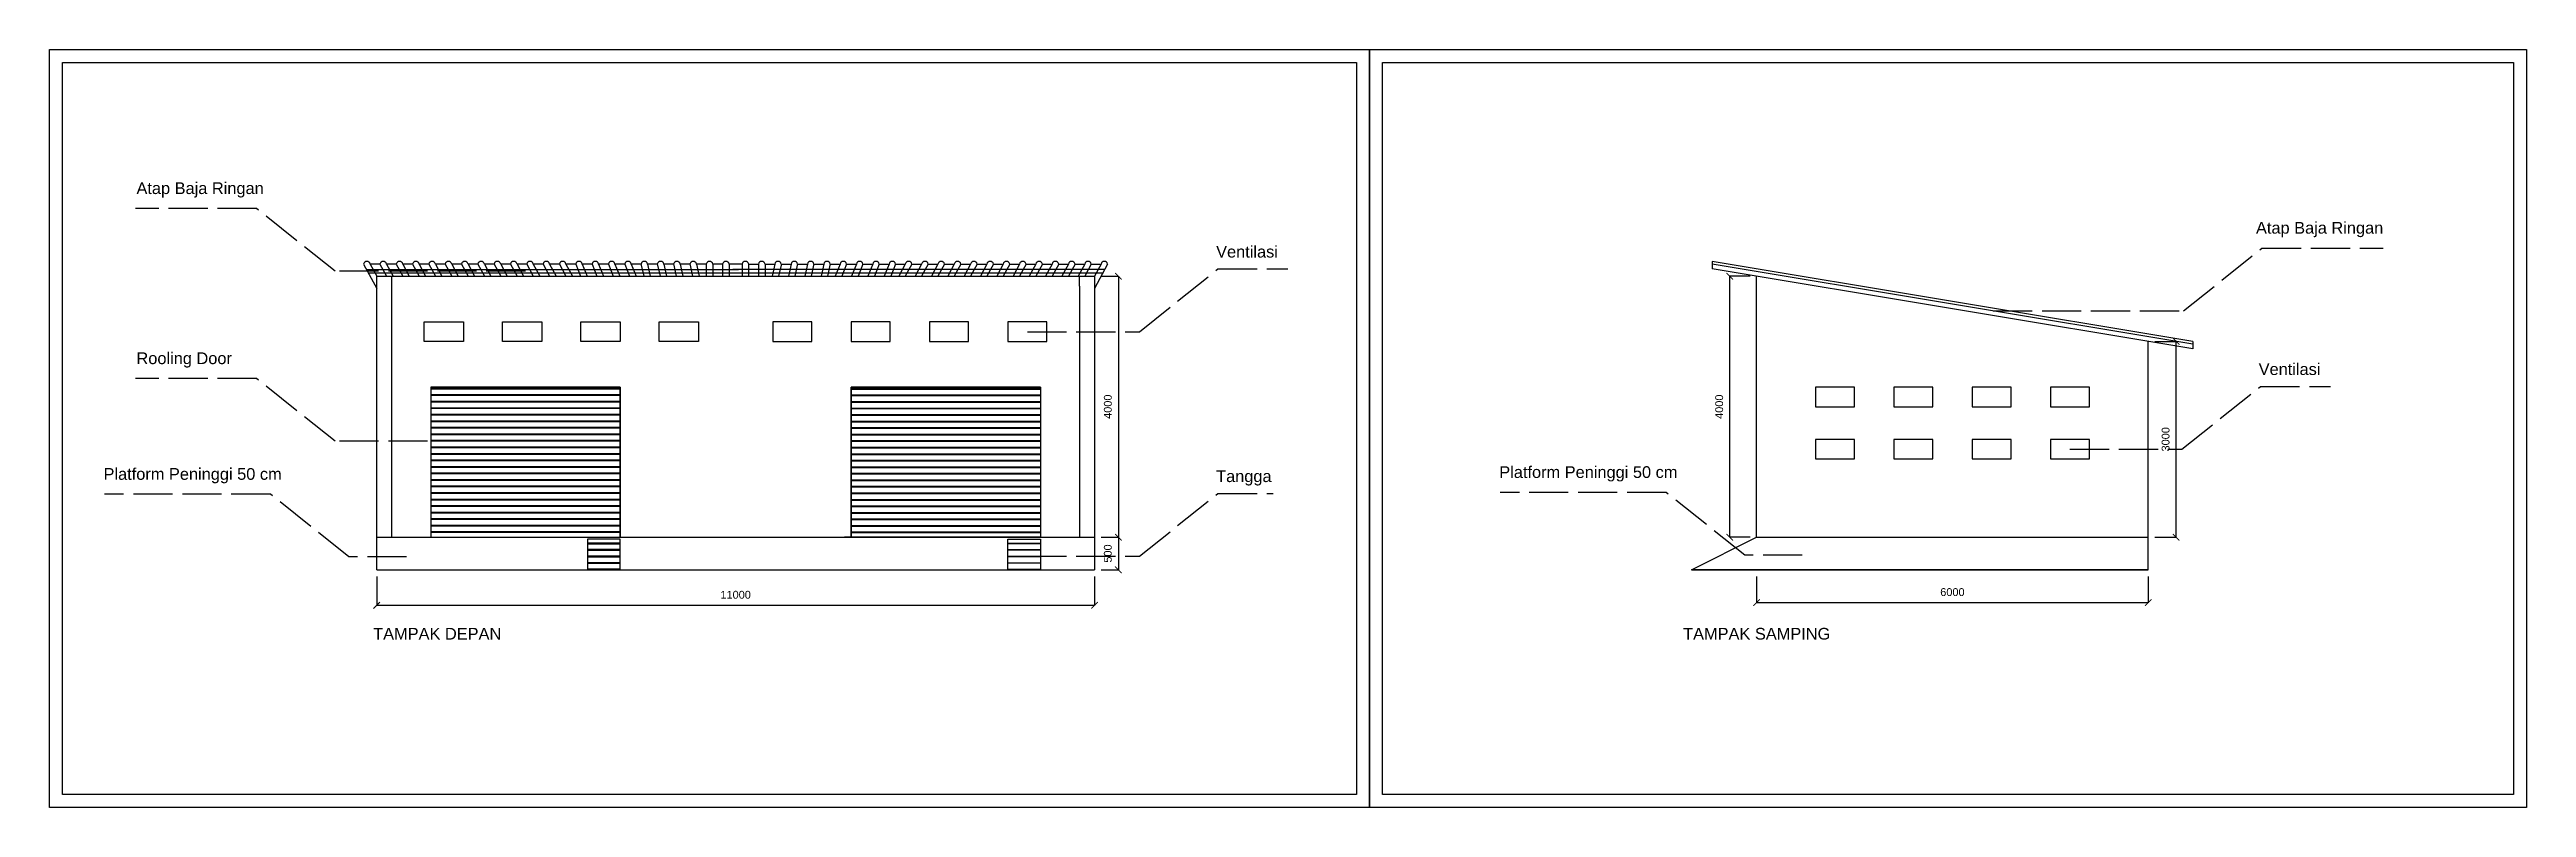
# Model space of a CAD drawing. Header units: millimetres. Extents: x -7159 to 79228, y 2019 to 23918.
# Drawn here: x 41275 to 79228, y 10350 to 21966 of the extents above; entities that cross this region are included whole.
import ezdxf

# ---------------------------------------------------------------- set-up
doc = ezdxf.new("R2010")
doc.units = ezdxf.units.MM
doc.header["$MEASUREMENT"] = 0
doc.linetypes.add('ACAD_ISO02W100', pattern=[15, 12, -3])
doc.styles.get("Standard").update_dxf_attribs({"font": 'arial.ttf'})
doc.dimstyles.get("Standard").update_dxf_attribs({"dimtxt": 120, "dimasz": 100, "dimexe": 0.18, "dimexo": 100, "dimgap": 100, "dimtad": 1, "dimdec": 0, "dimzin": 0, "dimdsep": 46, "dimtxsty": 'Standard', "dimblk": 'ARCHTICK', "dimcen": 0.09, "dimclrd": 1, "dimclre": 1, "dimclrt": 1, "dimadec": 0, "dimazin": 0, "dimtfac": 1, "dimtdec": 0, "dimtofl": 0, "dimtmove": 0, "dimatfit": 3, "dimldrblk": 'ARCHTICK', "dimfxl": 1, "dimtolj": 1, "dimtzin": 0, "dimarcsym": 0})

msp = doc.modelspace()

# ---------------------------------------------------------------- texts
for s, height, p in [('Atap Baja Ringan', 179.364, (42607.3, 19751)), ('Atap Baja Ringan', 179.364, (75083.4, 19143.8)), ('Ventilasi', 179.36, (59150.1, 18777.8)), ('Rooling Door', 179.364, (42607.3, 17144.6)), ('Ventilasi', 179.36, (75124.4, 16977.8)), ('Platform Peninggi 50 cm', 179.364, (63489, 15400)), ('Platform Peninggi 50 cm', 179.364, (42102.7, 15371.4)), ('Tangga', 179.36, (59150.1, 15337)), ('TAMPAK DEPAN', 179.364, (46234.1, 12922.8)), ('TAMPAK SAMPING', 179.364, (66305.8, 12922.8))]:
    msp.add_text(s, height=height).set_placement(p)

# ---------------------------------------------------------------- blocks, each defined once
blk = doc.blocks.new('_ArchTick')
at = {"color": 0, "linetype": 'ByBlock', "const_width": 0.15}
blk.add_lwpolyline([(-0.5, -0.5), (0.5, 0.5)], dxfattribs=at)
blk = doc.blocks.new('*D5')
at = {"color": 1, "lineweight": -2, "transparency": 16777216}
for p, q in [((46288, 13892), (46288, 13447)), ((57288, 13892), (57288, 13447)), ((46288, 13448), (57288, 13448))]:
    blk.add_line(p, q, dxfattribs=at)
at = {"layer": 'Defpoints', "color": 0, "transparency": 16777216}
for p in [(46288, 13992), (57288, 13992), (57288, 13448)]:
    blk.add_point(p, dxfattribs=at)
at = {"color": 1, "lineweight": -2, "transparency": 16777216, "xscale": 100, "yscale": 100, "zscale": 100, "rotation": 180}
blk.add_blockref('_ArchTick', (46288, 13448), dxfattribs=at)
at = {"color": 1, "lineweight": -2, "transparency": 16777216, "xscale": 100, "yscale": 100, "zscale": 100}
blk.add_blockref('_ArchTick', (57288, 13448), dxfattribs=at)
at = {"color": 1, "transparency": 16777216, "insert": (51788, 13609), "char_height": 120, "attachment_point": 5}
blk.add_mtext('\\A1;11000', dxfattribs=at)
blk = doc.blocks.new('*D6')
at = {"color": 1, "lineweight": -2, "transparency": 16777216}
for p, q in [((57388, 14492), (57652, 14492)), ((57652, 14492), (57652, 13992)), ((57388, 13992), (57652, 13992))]:
    blk.add_line(p, q, dxfattribs=at)
at = {"layer": 'Defpoints', "color": 0, "transparency": 16777216}
for p in [(57288, 14492), (57288, 13992), (57652, 13992)]:
    blk.add_point(p, dxfattribs=at)
at = {"color": 1, "lineweight": -2, "transparency": 16777216, "xscale": 100, "yscale": 100, "zscale": 100}
for p, rotation in [((57652, 14492), 90), ((57652, 13992), 270)]:
    blk.add_blockref('_ArchTick', p, dxfattribs=dict(at, rotation=rotation))
at = {"color": 1, "transparency": 16777216, "insert": (57491, 14242), "char_height": 120, "attachment_point": 5, "rotation": 90}
blk.add_mtext('\\A1;500', dxfattribs=at)
blk = doc.blocks.new('*D7')
at = {"color": 1, "lineweight": -2, "transparency": 16777216}
for p, q in [((57388, 18492), (57653, 18492)), ((57652, 18492), (57652, 14492)), ((57388, 14492), (57653, 14492))]:
    blk.add_line(p, q, dxfattribs=at)
at = {"layer": 'Defpoints', "color": 0, "transparency": 16777216}
for p in [(57288, 18492), (57288, 14492), (57652, 14492)]:
    blk.add_point(p, dxfattribs=at)
at = {"color": 1, "lineweight": -2, "transparency": 16777216, "xscale": 100, "yscale": 100, "zscale": 100}
for p, rotation in [((57652, 18492), 90), ((57652, 14492), 270)]:
    blk.add_blockref('_ArchTick', p, dxfattribs=dict(at, rotation=rotation))
at = {"color": 1, "transparency": 16777216, "insert": (57491, 16492), "char_height": 120, "attachment_point": 5, "rotation": 90}
blk.add_mtext('\\A1;4000', dxfattribs=at)
blk = doc.blocks.new('*D8')
at = {"color": 1, "lineweight": -2, "transparency": 16777216}
for p, q in [((67432, 13892), (67432, 13488)), ((73432, 13892), (73432, 13488)), ((67432, 13489), (73432, 13489))]:
    blk.add_line(p, q, dxfattribs=at)
at = {"layer": 'Defpoints', "color": 0, "transparency": 16777216}
for p in [(67432, 13992), (73432, 13992), (73432, 13489)]:
    blk.add_point(p, dxfattribs=at)
at = {"color": 1, "lineweight": -2, "transparency": 16777216, "xscale": 100, "yscale": 100, "zscale": 100, "rotation": 180}
blk.add_blockref('_ArchTick', (67432, 13489), dxfattribs=at)
at = {"color": 1, "lineweight": -2, "transparency": 16777216, "xscale": 100, "yscale": 100, "zscale": 100}
blk.add_blockref('_ArchTick', (73432, 13489), dxfattribs=at)
at = {"color": 1, "transparency": 16777216, "insert": (70432, 13650), "char_height": 120, "attachment_point": 5}
blk.add_mtext('\\A1;6000', dxfattribs=at)
blk = doc.blocks.new('*D9')
at = {"color": 1, "lineweight": -2, "transparency": 16777216}
for p, q in [((73532, 17492), (73860, 17492)), ((73860, 14492), (73860, 17492)), ((73532, 14492), (73860, 14492))]:
    blk.add_line(p, q, dxfattribs=at)
at = {"layer": 'Defpoints', "color": 0, "transparency": 16777216}
for p in [(73432, 17492), (73860, 17492), (73432, 14492)]:
    blk.add_point(p, dxfattribs=at)
at = {"color": 1, "lineweight": -2, "transparency": 16777216, "xscale": 100, "yscale": 100, "zscale": 100}
for p, rotation in [((73860, 17492), 90), ((73860, 14492), 270)]:
    blk.add_blockref('_ArchTick', p, dxfattribs=dict(at, rotation=rotation))
at = {"color": 1, "transparency": 16777216, "insert": (73699, 15992), "char_height": 120, "attachment_point": 5, "rotation": 90}
blk.add_mtext('\\A1;3000', dxfattribs=at)
blk = doc.blocks.new('*D10')
at = {"color": 1, "lineweight": -2, "transparency": 16777216}
for p, q in [((67332, 18492), (67020, 18492)), ((67020, 14492), (67020, 18492)), ((67332, 14492), (67020, 14492))]:
    blk.add_line(p, q, dxfattribs=at)
at = {"layer": 'Defpoints', "color": 0, "transparency": 16777216}
for p in [(67020, 18492), (67432, 18492), (67432, 14492)]:
    blk.add_point(p, dxfattribs=at)
at = {"color": 1, "lineweight": -2, "transparency": 16777216, "xscale": 100, "yscale": 100, "zscale": 100}
for p, rotation in [((67020, 18492), 90), ((67020, 14492), 270)]:
    blk.add_blockref('_ArchTick', p, dxfattribs=dict(at, rotation=rotation))
at = {"color": 1, "transparency": 16777216, "insert": (66859, 16492), "char_height": 120, "attachment_point": 5, "rotation": 90}
blk.add_mtext('\\A1;4000', dxfattribs=at)

# ---------------------------------------------------------------- dimensions: what is measured, and where the dimension line sits
for base, p1, p2, picture, middle in [((57652.4, 14491.7), (57287.9, 18491.7), (57287.9, 14491.7), '*D7', (57491.2, 16491.7)), ((67020.1, 18491.7), (67432.3, 14491.7), (67432.3, 18491.7), '*D10', (66858.8, 16491.7)), ((73860.2, 17491.7), (73432.3, 14491.7), (73432.3, 17491.7), '*D9', (73698.9, 15991.7)), ((57652.1, 13991.7), (57287.9, 14491.7), (57287.9, 13991.7), '*D6', (57490.8, 14241.7))]:
    dim = msp.add_linear_dim(base=base, p1=p1, p2=p2, angle=90, dimstyle='Standard')
    dim.commit()
    dim.dimension.update_dxf_attribs({"geometry": picture, "text_midpoint": middle})
for base, p1, p2, picture, middle in [((57287.9, 13447.7), (46287.9, 13991.7), (57287.9, 13991.7), '*D5', (51787.9, 13608.9)), ((73432.3, 13488.6), (67432.3, 13991.7), (73432.3, 13991.7), '*D8', (70432.3, 13649.8))]:
    dim = msp.add_linear_dim(base=base, p1=p1, p2=p2, dimstyle='Standard')
    dim.commit()
    dim.dimension.update_dxf_attribs({"geometry": picture, "text_midpoint": middle})

# ---------------------------------------------------------------- hatches: boundary and pattern name
at = {"true_color": 0x636466}
h = msp.add_hatch(color=251, dxfattribs=at)
h.dxf.hatch_style = 1
h.paths.add_polyline_path([(50018.6, 14000.9), (49518.6, 14000.9), (49518.6, 13991.7), (50018.6, 13991.7)])
h = msp.add_hatch(color=251, dxfattribs=at)
h.dxf.hatch_style = 1
h.paths.add_polyline_path([(55957.9, 14000.9), (56457.9, 14000.9), (56457.9, 13991.7), (55957.9, 13991.7)])

# ---------------------------------------------------------------- linework, layer by layer
for points in [[(41275.2, 21965.8), (61501.5, 21965.8), (61501.5, 10349.8), (41275.2, 10349.8)], [(41475.2, 21765.8), (61301.5, 21765.8), (61301.5, 10549.8), (41475.2, 10549.8)], [(61501.5, 21965.8), (79227.7, 21965.8), (79227.7, 10349.8), (61501.5, 10349.8)], [(61701.5, 21765.8), (79027.7, 21765.8), (79027.7, 10549.8), (61701.5, 10549.8)]]:
    msp.add_lwpolyline(points, close=True)
at = {"linetype": 'ACAD_ISO02W100', "ltscale": 50}
for points in [[(48567.9, 18568.2), (45650.9, 18568.2), (44448.7, 19529), (42591.9, 19529)], [(56257.9, 17641.7), (57974.9, 17641.7), (59177.2, 18602.4), (60248.8, 18602.4)], [(71055.3, 17961), (73972.3, 17961), (75174.6, 18921.8), (77031.3, 18921.8)], [(48567.9, 15961.8), (45650.9, 15961.8), (44448.7, 16922.5), (42591.9, 16922.5)], [(72232.3, 15841.7), (73949.3, 15841.7), (75151.5, 16802.4), (76223.1, 16802.4)], [(46744.9, 14188.6), (45862.8, 14188.6), (44660.6, 15149.4), (42116.2, 15149.4)], [(56257.9, 14200.9), (57974.9, 14200.9), (59177.2, 15161.6), (60026.4, 15161.6)], [(68131.2, 14217.2), (67249.1, 14217.2), (66046.8, 15178), (63502.5, 15178)]]:
    msp.add_lwpolyline(points, dxfattribs=at)
for points in [[(46087.9, 18678.7), (46287.9, 18304.6)], [(46337.9, 18678.7), (46287.9, 18678.7), (46187.9, 18678.7)], [(46187.9, 18678.7), (46287.9, 18491.7)], [(46337.9, 18678.7), (46437.9, 18491.7)], [(46587.9, 18678.7), (46437.9, 18678.7)], [(46437.9, 18678.7), (46537.9, 18491.7)], [(46587.9, 18678.7), (46687.9, 18491.7)], [(46837.9, 18678.7), (46687.9, 18678.7)], [(46687.9, 18678.7), (46787.9, 18491.7)], [(46837.9, 18678.7), (46937.9, 18491.7)], [(47087.9, 18678.7), (46937.9, 18678.7)], [(46937.9, 18678.7), (47037.9, 18491.7)], [(47087.9, 18678.7), (47187.9, 18491.7)], [(47337.9, 18678.7), (47187.9, 18678.7)], [(47187.9, 18678.7), (47287.9, 18491.7)], [(47337.9, 18678.7), (47437.9, 18491.7)], [(47587.9, 18678.7), (47437.9, 18678.7)], [(47437.9, 18678.7), (47537.9, 18491.7)], [(47587.9, 18678.7), (47687.9, 18491.7)], [(47837.9, 18678.7), (47687.9, 18678.7)], [(47687.9, 18678.7), (47787.9, 18491.7)], [(47837.9, 18678.7), (47937.9, 18491.7)], [(48087.9, 18678.7), (47937.9, 18678.7)], [(47937.9, 18678.7), (48037.9, 18491.7)], [(48087.9, 18678.7), (48187.9, 18491.7)], [(48337.9, 18678.7), (48187.9, 18678.7)], [(48187.9, 18678.7), (48287.9, 18491.7)], [(48337.9, 18678.7), (48437.9, 18491.7)], [(48587.9, 18678.7), (48437.9, 18678.7)], [(48437.9, 18678.7), (48537.9, 18491.7)], [(48587.9, 18678.7), (48687.9, 18491.7)], [(48837.9, 18678.7), (48687.9, 18678.7)], [(48687.9, 18678.7), (48787.9, 18491.7)], [(48837.9, 18678.7), (48937.9, 18491.7)], [(49087.9, 18678.7), (48937.9, 18678.7)], [(48937.9, 18678.7), (49037.9, 18491.7)], [(49087.9, 18678.7), (49187.9, 18491.7)], [(49337.9, 18678.7), (49187.9, 18678.7)], [(49187.9, 18678.7), (49287.9, 18491.7)], [(49337.9, 18678.7), (49411.3, 18491.7)], [(49587.9, 18678.7), (49437.9, 18678.7)], [(49437.9, 18678.7), (49511.3, 18491.7)], [(49587.9, 18678.7), (49661.3, 18491.7)], [(49837.9, 18678.7), (49687.9, 18678.7)], [(49687.9, 18678.7), (49761.3, 18491.7)], [(49837.9, 18678.7), (49911.3, 18491.7)], [(50087.9, 18678.7), (49937.9, 18678.7)], [(49937.9, 18678.7), (50011.3, 18491.7)], [(50087.9, 18678.7), (50161.3, 18491.7)], [(50337.9, 18678.7), (50187.9, 18678.7)], [(50187.9, 18678.7), (50261.3, 18491.7)], [(50337.6, 18680.7), (50379, 18493.6)], [(50587.9, 18678.7), (50437.9, 18678.7)], [(50437.9, 18678.7), (50479.3, 18491.7)], [(50587.6, 18680.7), (50629, 18493.6)], [(50837.9, 18678.7), (50687.9, 18678.7)], [(50687.9, 18678.7), (50729.3, 18491.7)], [(50837.6, 18680.7), (50879, 18493.6)], [(51087.9, 18678.7), (50937.9, 18678.7)], [(50937.9, 18678.7), (50979.3, 18491.7)], [(51087.6, 18680.7), (51129, 18493.6)], [(51337.9, 18678.7), (51187.9, 18678.7)], [(51187.9, 18678.7), (51229.3, 18491.7)], [(51337.9, 18678.7), (51337.9, 18491.7)], [(51587.9, 18678.7), (51437.9, 18678.7)], [(51437.9, 18678.7), (51437.9, 18491.7)], [(51587.9, 18678.7), (51587.9, 18491.7)], [(51887.9, 18678.7), (51687.9, 18678.7)], [(51687.9, 18678.7), (51687.9, 18491.7)], [(51887.9, 18678.7), (51887.9, 18491.7)], [(51983.9, 18678.7), (51983.9, 18491.7)], [(51987.9, 18678.7), (52137.9, 18678.7)], [(52137.9, 18678.7), (52137.9, 18491.7)], [(52237.9, 18678.7), (52387.9, 18678.7)], [(52237.9, 18678.7), (52237.9, 18491.7)], [(52387.9, 18678.7), (52346.5, 18491.7)], [(52488.3, 18680.7), (52446.9, 18493.6)], [(52487.9, 18678.7), (52637.9, 18678.7)], [(52637.9, 18678.7), (52596.5, 18491.7)], [(52738.3, 18680.7), (52696.9, 18493.6)], [(52737.9, 18678.7), (52887.9, 18678.7)], [(52887.9, 18678.7), (52846.5, 18491.7)], [(52988.3, 18680.7), (52946.9, 18493.6)], [(52987.9, 18678.7), (53137.9, 18678.7)], [(53137.9, 18678.7), (53096.5, 18491.7)], [(53238.3, 18680.7), (53196.9, 18493.6)], [(53237.9, 18678.7), (53387.9, 18678.7)], [(53387.9, 18678.7), (53314.6, 18491.7)], [(53487.9, 18678.7), (53414.6, 18491.7)], [(53487.9, 18678.7), (53637.9, 18678.7)], [(53637.9, 18678.7), (53564.6, 18491.7)], [(53737.9, 18678.7), (53664.6, 18491.7)], [(53737.9, 18678.7), (53887.9, 18678.7)], [(53887.9, 18678.7), (53814.6, 18491.7)], [(53987.9, 18678.7), (53914.6, 18491.7)], [(53987.9, 18678.7), (54137.9, 18678.7)], [(54137.9, 18678.7), (54064.6, 18491.7)], [(54237.9, 18678.7), (54164.6, 18491.7)], [(54237.9, 18678.7), (54387.9, 18678.7)], [(54387.9, 18678.7), (54287.9, 18491.7)], [(54487.9, 18678.7), (54387.9, 18491.7)], [(54487.9, 18678.7), (54637.9, 18678.7)], [(54637.9, 18678.7), (54537.9, 18491.7)], [(54737.9, 18678.7), (54637.9, 18491.7)], [(54737.9, 18678.7), (54887.9, 18678.7)], [(54887.9, 18678.7), (54787.9, 18491.7)], [(54987.9, 18678.7), (54887.9, 18491.7)], [(54987.9, 18678.7), (55137.9, 18678.7)], [(55137.9, 18678.7), (55037.9, 18491.7)], [(55237.9, 18678.7), (55137.9, 18491.7)], [(55237.9, 18678.7), (55387.9, 18678.7)], [(55387.9, 18678.7), (55287.9, 18491.7)], [(55487.9, 18678.7), (55387.9, 18491.7)], [(55487.9, 18678.7), (55637.9, 18678.7)], [(55637.9, 18678.7), (55537.9, 18491.7)], [(55737.9, 18678.7), (55637.9, 18491.7)], [(55737.9, 18678.7), (55887.9, 18678.7)], [(55887.9, 18678.7), (55787.9, 18491.7)], [(55987.9, 18678.7), (55887.9, 18491.7)], [(55987.9, 18678.7), (56137.9, 18678.7)], [(56137.9, 18678.7), (56037.9, 18491.7)], [(56237.9, 18678.7), (56137.9, 18491.7)], [(56237.9, 18678.7), (56387.9, 18678.7)], [(56387.9, 18678.7), (56287.9, 18491.7)], [(56487.9, 18678.7), (56387.9, 18491.7)], [(56487.9, 18678.7), (56637.9, 18678.7)], [(56637.9, 18678.7), (56537.9, 18491.7)], [(56737.9, 18678.7), (56637.9, 18491.7)], [(56737.9, 18678.7), (56887.9, 18678.7)], [(56887.9, 18678.7), (56787.9, 18491.7)], [(56987.9, 18678.7), (56887.9, 18491.7)], [(56987.9, 18678.7), (57137.9, 18678.7)], [(57137.9, 18678.7), (57037.9, 18491.7)], [(57237.9, 18678.7), (57137.9, 18491.7)], [(57237.9, 18678.7), (57287.9, 18678.7), (57387.9, 18678.7)], [(57387.9, 18678.7), (57287.9, 18491.7)], [(57487.9, 18678.7), (57287.9, 18304.6)], [(74115.4, 17491.5), (66749.1, 18719.3)], [(66749.1, 18719.3), (66749.1, 18605.5)], [(74115.4, 17451), (66749.1, 18678.7)], [(74115.4, 17377.8), (66749.1, 18605.5)], [(46132.8, 18594.9), (51832.8, 18594.9)], [(46160.6, 18542.8), (57415.3, 18542.8)], [(46287.9, 14491.7), (46287.9, 18491.7), (57287.9, 18491.7), (57287.9, 14491.7)], [(46517.9, 18341.7), (46517.9, 18491.7)], [(46517.9, 14491.7), (46517.9, 18341.7)], [(57443.1, 18594.9), (51743.1, 18594.9)], [(57057.9, 18341.7), (57057.9, 18491.7)], [(57057.9, 18341.7), (57057.9, 18491.7)], [(57057.9, 18341.7), (57057.9, 14491.7)], [(67432.3, 14491.7), (67432.3, 18491.7)], [(47017.9, 17791.7), (47617.9, 17791.7), (47617.9, 17491.7), (47017.9, 17491.7), (47017.9, 17791.7)], [(48217.9, 17791.7), (48817.9, 17791.7), (48817.9, 17491.7), (48217.9, 17491.7), (48217.9, 17791.7)], [(49417.9, 17791.7), (50017.9, 17791.7), (50017.9, 17491.7), (49417.9, 17491.7), (49417.9, 17791.7)], [(50617.9, 17791.7), (51217.9, 17791.7), (51217.9, 17491.7), (50617.9, 17491.7), (50617.9, 17791.7)], [(52957.9, 17791.7), (52357.9, 17791.7), (52357.9, 17491.7), (52957.9, 17491.7), (52957.9, 17791.7)], [(54157.9, 17791.7), (53557.9, 17791.7), (53557.9, 17491.7), (54157.9, 17491.7), (54157.9, 17791.7)], [(55357.9, 17791.7), (54757.9, 17791.7), (54757.9, 17491.7), (55357.9, 17491.7), (55357.9, 17791.7)], [(56557.9, 17791.7), (55957.9, 17791.7), (55957.9, 17491.7), (56557.9, 17491.7), (56557.9, 17791.7)], [(73432.3, 13991.7), (73432.3, 17491.7)], [(73432.3, 14491.7), (73432.3, 17491.7)], [(74115.4, 17491.5), (74115.4, 17377.8)], [(50017.9, 16791.7), (47117.9, 16791.7), (47117.9, 14491.7)], [(50017.9, 16791.7), (47117.9, 16791.7), (47117.9, 14491.7), (50117.9, 14491.7)], [(50017.9, 16791.7), (47117.9, 16791.7)], [(47117.9, 16791.7), (50017.9, 16791.7), (50017.9, 14491.7)], [(50017.9, 16771.8), (47117.9, 16771.8)], [(50017.9, 16761.8), (47117.9, 16761.8)], [(50017.9, 14491.7), (50017.9, 16791.7)], [(53557.9, 16791.7), (56457.9, 16791.7), (56457.9, 14491.7), (53457.9, 14491.7)], [(53557.9, 16791.7), (56457.9, 16791.7), (56457.9, 14491.7)], [(53557.9, 16791.7), (56457.9, 16791.7)], [(53557.9, 14491.7), (53557.9, 16791.7)], [(56457.9, 16791.7), (53557.9, 16791.7), (53557.9, 14491.7)], [(53557.9, 16771.8), (56457.9, 16771.8)], [(53557.9, 16761.8), (56457.9, 16761.8)], [(68932.3, 16791.7), (68332.3, 16791.7), (68332.3, 16491.7), (68932.3, 16491.7), (68932.3, 16791.7)], [(70132.3, 16791.7), (69532.3, 16791.7), (69532.3, 16491.7), (70132.3, 16491.7), (70132.3, 16791.7)], [(71332.3, 16791.7), (70732.3, 16791.7), (70732.3, 16491.7), (71332.3, 16491.7), (71332.3, 16791.7)], [(72532.3, 16791.7), (71932.3, 16791.7), (71932.3, 16491.7), (72532.3, 16491.7), (72532.3, 16791.7)], [(50017.9, 16671.8), (47117.9, 16671.8)], [(50017.9, 16661.8), (47117.9, 16661.8)], [(50017.9, 16571.8), (47117.9, 16571.8)], [(50017.9, 16561.8), (47117.9, 16561.8)], [(50017.9, 16471.8), (47117.9, 16471.8)], [(50017.9, 16461.8), (47117.9, 16461.8)], [(50017.9, 16371.8), (47117.9, 16371.8)], [(50017.9, 16361.8), (47117.9, 16361.8)], [(53557.9, 16671.8), (56457.9, 16671.8)], [(53557.9, 16661.8), (56457.9, 16661.8)], [(53557.9, 16571.8), (56457.9, 16571.8)], [(53557.9, 16561.8), (56457.9, 16561.8)], [(53557.9, 16471.8), (56457.9, 16471.8)], [(53557.9, 16461.8), (56457.9, 16461.8)], [(53557.9, 16371.8), (56457.9, 16371.8)], [(53557.9, 16361.8), (56457.9, 16361.8)], [(50017.9, 16271.8), (47117.9, 16271.8)], [(50017.9, 16261.8), (47117.9, 16261.8)], [(50017.9, 16171.8), (47117.9, 16171.8)], [(50017.9, 16161.8), (47117.9, 16161.8)], [(50017.9, 16071.8), (47117.9, 16071.8)], [(50017.9, 16061.8), (47117.9, 16061.8)], [(50017.9, 15971.8), (47117.9, 15971.8)], [(50017.9, 15961.8), (47117.9, 15961.8)], [(53557.9, 16271.8), (56457.9, 16271.8)], [(53557.9, 16261.8), (56457.9, 16261.8)], [(53557.9, 16171.8), (56457.9, 16171.8)], [(53557.9, 16161.8), (56457.9, 16161.8)], [(53557.9, 16071.8), (56457.9, 16071.8)], [(53557.9, 16061.8), (56457.9, 16061.8)], [(53557.9, 15971.8), (56457.9, 15971.8)], [(53557.9, 15961.8), (56457.9, 15961.8)], [(68932.3, 15991.7), (68332.3, 15991.7), (68332.3, 15691.7), (68932.3, 15691.7), (68932.3, 15991.7)], [(70132.3, 15991.7), (69532.3, 15991.7), (69532.3, 15691.7), (70132.3, 15691.7), (70132.3, 15991.7)], [(71332.3, 15991.7), (70732.3, 15991.7), (70732.3, 15691.7), (71332.3, 15691.7), (71332.3, 15991.7)], [(72532.3, 15991.7), (71932.3, 15991.7), (71932.3, 15691.7), (72532.3, 15691.7), (72532.3, 15991.7)], [(50017.9, 15871.8), (47117.9, 15871.8)], [(50017.9, 15861.8), (47117.9, 15861.8)], [(50017.9, 15771.8), (47117.9, 15771.8)], [(50017.9, 15761.8), (47117.9, 15761.8)], [(50017.9, 15671.8), (47117.9, 15671.8)], [(50017.9, 15661.8), (47117.9, 15661.8)], [(50017.9, 15571.8), (47117.9, 15571.8)], [(50017.9, 15561.8), (47117.9, 15561.8)], [(53557.9, 15871.8), (56457.9, 15871.8)], [(53557.9, 15861.8), (56457.9, 15861.8)], [(53557.9, 15771.8), (56457.9, 15771.8)], [(53557.9, 15761.8), (56457.9, 15761.8)], [(53557.9, 15671.8), (56457.9, 15671.8)], [(53557.9, 15661.8), (56457.9, 15661.8)], [(53557.9, 15571.8), (56457.9, 15571.8)], [(53557.9, 15561.8), (56457.9, 15561.8)], [(50017.9, 15471.8), (47117.9, 15471.8)], [(50017.9, 15461.8), (47117.9, 15461.8)], [(50017.9, 15371.8), (47117.9, 15371.8)], [(50017.9, 15361.8), (47117.9, 15361.8)], [(50017.9, 15271.8), (47117.9, 15271.8)], [(50017.9, 15261.8), (47117.9, 15261.8)], [(53557.9, 15471.8), (56457.9, 15471.8)], [(53557.9, 15461.8), (56457.9, 15461.8)], [(53557.9, 15371.8), (56457.9, 15371.8)], [(53557.9, 15361.8), (56457.9, 15361.8)], [(53557.9, 15271.8), (56457.9, 15271.8)], [(53557.9, 15261.8), (56457.9, 15261.8)], [(50017.9, 15171.8), (47117.9, 15171.8)], [(50017.9, 15161.8), (47117.9, 15161.8)], [(50017.9, 15071.8), (47117.9, 15071.8)], [(50017.9, 15061.8), (47117.9, 15061.8)], [(50017.9, 14971.8), (47117.9, 14971.8)], [(50017.9, 14961.8), (47117.9, 14961.8)], [(50017.9, 14871.8), (47117.9, 14871.8)], [(50017.9, 14861.8), (47117.9, 14861.8)], [(53557.9, 15171.8), (56457.9, 15171.8)], [(53557.9, 15161.8), (56457.9, 15161.8)], [(53557.9, 15071.8), (56457.9, 15071.8)], [(53557.9, 15061.8), (56457.9, 15061.8)], [(53557.9, 14971.8), (56457.9, 14971.8)], [(53557.9, 14961.8), (56457.9, 14961.8)], [(53557.9, 14871.8), (56457.9, 14871.8)], [(53557.9, 14861.8), (56457.9, 14861.8)], [(46287.9, 13991.7), (46287.9, 14491.7), (57287.9, 14491.7), (57287.9, 13991.7)], [(50017.9, 14771.8), (47117.9, 14771.8)], [(50017.9, 14761.8), (47117.9, 14761.8)], [(50017.9, 14671.8), (47117.9, 14671.8)], [(50017.9, 14661.8), (47117.9, 14661.8)], [(50017.9, 14571.8), (47117.9, 14571.8)], [(50017.9, 14561.8), (47117.9, 14561.8)], [(49518.6, 14460), (49518.6, 14391.7), (50018.6, 14391.7), (50018.6, 14460)], [(50018.6, 14460), (49518.6, 14460)], [(53557.9, 14771.8), (56457.9, 14771.8)], [(53557.9, 14761.8), (56457.9, 14761.8)], [(53557.9, 14671.8), (56457.9, 14671.8)], [(53557.9, 14661.8), (56457.9, 14661.8)], [(53557.9, 14571.8), (56457.9, 14571.8)], [(53557.9, 14561.8), (56457.9, 14561.8)], [(56457.9, 14460), (56457.9, 14391.7), (55957.9, 14391.7), (55957.9, 14460)], [(55957.9, 14460), (56457.9, 14460)], [(66432.3, 13991.7), (67432.3, 14491.7)], [(67432.3, 14491.7), (73432.3, 14491.7)], [(50018.6, 14400.9), (49518.6, 14400.9)], [(49518.6, 14391.7), (49518.6, 14291.7), (50018.6, 14291.7), (50018.6, 14391.7)], [(50018.6, 14300.9), (49518.6, 14300.9)], [(49518.6, 14291.7), (49518.6, 14191.7), (50018.6, 14191.7), (50018.6, 14291.7)], [(50018.6, 14200.9), (49518.6, 14200.9)], [(49518.6, 14191.7), (49518.6, 14091.7), (50018.6, 14091.7), (50018.6, 14191.7)], [(50018.6, 14100.9), (49518.6, 14100.9)], [(49518.6, 14091.7), (49518.6, 13991.7), (50018.6, 13991.7), (50018.6, 14091.7)], [(55957.9, 14400.9), (56457.9, 14400.9)], [(56457.9, 14391.7), (56457.9, 14291.7), (55957.9, 14291.7), (55957.9, 14391.7)], [(55957.9, 14300.9), (56457.9, 14300.9)], [(56457.9, 14291.7), (56457.9, 14191.7), (55957.9, 14191.7), (55957.9, 14291.7)], [(55957.9, 14200.9), (56457.9, 14200.9)], [(56457.9, 14191.7), (56457.9, 14091.7), (55957.9, 14091.7), (55957.9, 14191.7)], [(55957.9, 14100.9), (56457.9, 14100.9)], [(56457.9, 14091.7), (56457.9, 13991.7), (55957.9, 13991.7), (55957.9, 14091.7)], [(46287.9, 13991.7), (57287.9, 13991.7)], [(50018.6, 14000.9), (49518.6, 14000.9)], [(55957.9, 14000.9), (56457.9, 14000.9)], [(66432.3, 13991.7), (73432.3, 13991.7)], [(67432.3, 13991.7), (66432.3, 13991.7)], [(73432.3, 13991.7), (67432.3, 13991.7)]]:
    msp.add_lwpolyline(points)
for centre in [(46137.9, 18668.2), (46387.9, 18668.2), (46637.9, 18668.2), (46887.9, 18668.2), (47137.9, 18668.2), (47387.9, 18668.2), (47637.9, 18668.2), (47887.9, 18668.2), (48137.9, 18668.2), (48387.9, 18668.2), (48637.9, 18668.2), (48887.9, 18668.2), (49137.9, 18668.2), (49387.9, 18668.2), (49637.9, 18668.2), (49887.9, 18668.2), (50137.9, 18668.2), (50387.9, 18668.2), (50637.9, 18668.2), (50887.9, 18668.2), (51137.9, 18668.2), (51387.9, 18668.2), (51637.9, 18668.2), (51937.9, 18668.2), (52187.9, 18668.2), (52437.9, 18668.2), (52687.9, 18668.2), (52937.9, 18668.2), (53187.9, 18668.2), (53437.9, 18668.2), (53687.9, 18668.2), (53937.9, 18668.2), (54187.9, 18668.2), (54437.9, 18668.2), (54687.9, 18668.2), (54937.9, 18668.2), (55187.9, 18668.2), (55437.9, 18668.2), (55687.9, 18668.2), (55937.9, 18668.2), (56187.9, 18668.2), (56437.9, 18668.2), (56687.9, 18668.2), (56937.9, 18668.2), (57187.9, 18668.2), (57437.9, 18668.2)]:
    msp.add_arc(centre, 51.1, 11.92872, 168.07128)

msp.set_redraw_order([(e.dxf.handle, doc.entitydb.next_handle()) for e in msp.query("TEXT MTEXT ATTDEF DIMENSION ARC_DIMENSION")])  # texts and dimensions are drawn at this point

doc.saveas('drawing.dxf')
